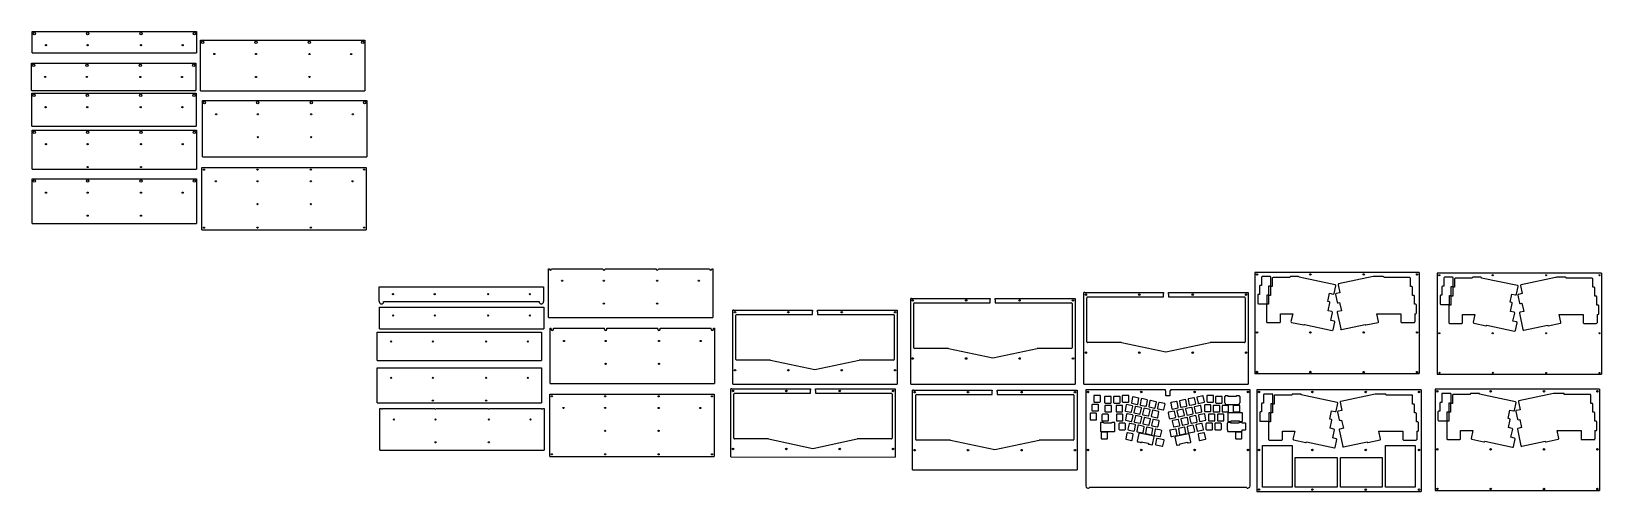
# Model space of a CAD drawing. Header units: millimetres. Extents: x -2971 to 385, y 0 to 983.
import ezdxf

# ---------------------------------------------------------------- set-up
doc = ezdxf.new("R2010")
doc.units = ezdxf.units.MM
doc.layers.get('0').update_dxf_attribs({"lineweight": 25, "true_color": 0xffffff})

msp = doc.modelspace()

# ---------------------------------------------------------------- linework, layer by layer
at = {"color": 7, "linetype": 'Continuous', "lineweight": 25, "true_color": 0xffffff}
for p, q in [((-2969, 983.1), (-2617.7, 983.1)), ((-2969, 937.6), (-2969, 983.1)), ((-2617.7, 983.1), (-2617.7, 937.6)), ((-2609, 964.4), (-2257.7, 964.4)), ((-2609, 856.4), (-2609, 964.4)), ((-2257.7, 964.4), (-2257.7, 856.4)), ((-2970.5, 915.3), (-2619.2, 915.3)), ((-2970.5, 857.3), (-2970.5, 915.3)), ((-2619.2, 915.3), (-2619.2, 857.3)), ((-2969.6, 851), (-2618.3, 851)), ((-2969.6, 780.5), (-2969.6, 851)), ((-2618.3, 851), (-2618.3, 780.5)), ((-2605.2, 835.6), (-2253.9, 835.6)), ((-2605.2, 715.1), (-2605.2, 835.6)), ((-2253.9, 835.6), (-2253.9, 715.1)), ((-2969, 771.9), (-2617.7, 771.9)), ((-2969, 688.9), (-2969, 771.9)), ((-2617.7, 771.9), (-2617.7, 688.9)), ((-2606, 692.5), (-2254.7, 692.5)), ((-2606, 559.5), (-2606, 692.5)), ((-2254.7, 692.5), (-2254.7, 559.5)), ((-2969, 668.1), (-2617.7, 668.1)), ((-2969, 572.6), (-2969, 668.1)), ((-2617.7, 668.1), (-2617.7, 572.6)), ((-1865.6, 476.2), (-1863.6, 476.2)), ((-1865.6, 372.2), (-1865.6, 476.2)), ((-1858.6, 476.2), (-1749.5, 476.2)), ((-1744.5, 476.2), (-1635.5, 476.2)), ((-1630.5, 476.2), (-1521.4, 476.2)), ((-1516.4, 476.2), (-1514.4, 476.2)), ((-1514.4, 476.2), (-1514.4, 372.2)), ((-2227.1, 437.5), (-1875.8, 437.5)), ((-2227.1, 406), (-2227.1, 437.5)), ((-1875.8, 437.5), (-1875.8, 406)), ((-4.3, 468.6), (-355.7, 468.6)), ((-345.6, 439.1), (-345.6, 421.5)), ((-341.5, 440.6), (-344.1, 440.6)), ((-341.5, 458.1), (-341.5, 440.6)), ((-322.9, 459.6), (-340, 459.6)), ((-325.6, 439.6), (-322.9, 439.6)), ((-325.6, 422), (-325.6, 439.6)), ((-322.6, 436.9), (-322.6, 419.4)), ((-321.4, 441.1), (-321.4, 458.1)), ((-318.4, 438.4), (-321.1, 438.4)), ((-318.4, 456), (-318.4, 438.4)), ((-280.7, 457.5), (-316.9, 457.5)), ((-280.7, 458.1), (-280.7, 457.5)), ((-262.2, 459.6), (-279.2, 459.6)), ((-260.7, 458.1), (-260.7, 458.1)), ((-183.9, 441.8), (-260.7, 458.1)), ((-186.3, 423.3), (-182.7, 440)), ((-177.8, 442), (-174.1, 424.8)), ((-102.7, 459.5), (-176.6, 443.8)), ((-99.8, 459.6), (-102.4, 459.5)), ((-81.2, 459.6), (-99.8, 459.6)), ((-79.7, 457.5), (-79.7, 458.1)), ((-24.5, 457.5), (-79.7, 457.5)), ((-23, 438.4), (-23, 456)), ((-20.3, 438.4), (-23, 438.4)), ((-18.8, 419.4), (-18.8, 436.9)), ((385.4, 467), (34, 467)), ((44, 437.5), (44, 419.9)), ((48.2, 439), (45.5, 439)), ((48.2, 456.5), (48.2, 439)), ((66.8, 458), (49.7, 458)), ((64.1, 438), (66.8, 438)), ((64.1, 420.4), (64.1, 438)), ((68.3, 439.5), (68.3, 456.5)), ((71.2, 436.9), (68.6, 436.9)), ((71.2, 454.4), (71.2, 436.9)), ((108.9, 455.9), (72.7, 455.9)), ((108.9, 456.5), (108.9, 455.9)), ((127.5, 458), (110.4, 458)), ((129, 456.5), (129, 456.5)), ((205.8, 440.2), (129, 456.5)), ((203.4, 421.7), (206.9, 438.4)), ((211.9, 440.4), (215.6, 423.2)), ((287, 457.9), (213.1, 442.2)), ((289.8, 458), (287.3, 457.9)), ((308.4, 458), (289.9, 458)), ((309.9, 455.9), (309.9, 456.5)), ((365.2, 455.9), (309.9, 455.9)), ((366.7, 436.9), (366.7, 454.4)), ((369.3, 436.9), (366.7, 436.9)), ((-1091.3, 230), (-1091.3, 413)), ((-1089.3, 413), (-921.2, 413)), ((-1083.3, 403.5), (-921.2, 403.5)), ((-921.2, 413), (-921.2, 411)), ((-921.2, 403.5), (-921.2, 409.6)), ((-910.6, 409.6), (-910.6, 403.5)), ((-910.6, 403.5), (-748, 403.5)), ((-910.5, 413), (-742, 413)), ((-910.5, 411), (-910.5, 413)), ((-740, 413), (-740, 230)), ((-721.3, 230), (-721.3, 425.5)), ((-719.3, 425.5), (-551.2, 425.5)), ((-714.8, 320.1), (-714.8, 414.5)), ((-713.3, 416), (-551.2, 416)), ((-551.2, 425.5), (-551.2, 423.5)), ((-551.2, 416), (-551.2, 422.1)), ((-540.6, 422.1), (-540.6, 416)), ((-540.6, 416), (-378, 416)), ((-540.5, 425.5), (-372, 425.5)), ((-540.5, 423.5), (-540.5, 425.5)), ((-376.5, 414.5), (-376.5, 320.1)), ((-370, 425.5), (-370, 230)), ((-349.7, 420), (-349.7, 403)), ((-345.6, 421.5), (-348.2, 421.5)), ((-329.6, 420.5), (-327.1, 420.5)), ((-329.6, 403), (-329.6, 420.5)), ((-326.7, 417.9), (-326.7, 400.3)), ((-322.6, 419.4), (-325.2, 419.4)), ((-199.7, 406.2), (-195.9, 423.8)), ((-196.5, 405.5), (-199.7, 406.2)), ((-199, 386.6), (-195.3, 403.7)), ((-195.9, 423.8), (-188.1, 422.2)), ((-183.1, 421.4), (-179.6, 404.7)), ((-174.1, 424.8), (-181.9, 423.1)), ((-177.8, 403.5), (-174.6, 404.2)), ((-174.6, 404.2), (-170.8, 386.6)), ((-16.1, 419.4), (-18.8, 419.4)), ((-14.6, 400.3), (-14.6, 417.9)), ((40, 418.4), (40, 401.4)), ((44, 419.9), (41.5, 419.9)), ((60, 418.9), (62.6, 418.9)), ((60, 401.4), (60, 418.9)), ((63, 416.3), (63, 398.8)), ((67.1, 417.8), (64.5, 417.8)), ((67.1, 435.4), (67.1, 417.8)), ((190, 404.6), (193.8, 422.3)), ((193.2, 403.9), (190, 404.6)), ((193.8, 422.3), (201.6, 420.6)), ((206.6, 419.8), (210.1, 403.1)), ((215.6, 423.2), (207.7, 421.6)), ((370.8, 417.8), (370.8, 435.4)), ((373.6, 417.8), (370.8, 417.8)), ((375.1, 398.8), (375.1, 416.3)), ((-2226.9, 394), (-1875.6, 394)), ((-2226.9, 348), (-2226.9, 394)), ((-1875.6, 394), (-1875.6, 348)), ((-1471.3, 230), (-1471.3, 388)), ((-1469.3, 388), (-1301.2, 388)), ((-1464.8, 282.6), (-1464.8, 377)), ((-1463.3, 378.5), (-1301.2, 378.5)), ((-1301.2, 388), (-1301.2, 386)), ((-1301.2, 378.5), (-1301.2, 384.6)), ((-1290.6, 384.6), (-1290.6, 378.5)), ((-1290.6, 378.5), (-1128, 378.5)), ((-1290.5, 388), (-1122, 388)), ((-1290.5, 386), (-1290.5, 388)), ((-1126.5, 377), (-1126.5, 282.6)), ((-1120, 388), (-1120, 230)), ((-1084.8, 307.6), (-1084.8, 402)), ((-746.5, 402), (-746.5, 307.6)), ((-348.2, 401.5), (-331.1, 401.5)), ((-330.8, 398.8), (-330.8, 362.7)), ((-326.7, 400.3), (-329.3, 400.3)), ((-301.2, 380.3), (-274.9, 380.3)), ((-301.2, 362.7), (-301.2, 380.3)), ((-274.9, 380.3), (-278.5, 363.5)), ((-191.1, 384.9), (-199, 386.6)), ((-193.6, 365.9), (-190, 383.1)), ((-179.8, 383.1), (-172.3, 347.8)), ((-170.8, 386.6), (-178.7, 384.9)), ((-94.9, 380.3), (-43.7, 380.3)), ((-91.3, 363.5), (-94.9, 380.3)), ((-43.7, 380.3), (-43.7, 362.7)), ((-11.9, 400.3), (-14.6, 400.3)), ((-14.1, 380.3), (-14.1, 362.7)), ((-14.1, 380.3), (-11.9, 380.3)), ((-10.4, 381.8), (-10.4, 398.8)), ((41.5, 399.9), (58.5, 399.9)), ((58.8, 397.3), (58.8, 361.1)), ((63, 398.8), (60.3, 398.8)), ((88.4, 378.7), (114.7, 378.7)), ((88.4, 361.1), (88.4, 378.7)), ((114.7, 378.7), (111.2, 361.9)), ((190.7, 385), (194.3, 402.2)), ((198.5, 383.3), (190.7, 385)), ((196, 364.4), (199.7, 381.5)), ((209.8, 381.5), (217.3, 346.2)), ((218.8, 385), (211, 383.3)), ((211.9, 401.9), (215.1, 402.6)), ((215.1, 402.6), (218.8, 385)), ((294.8, 378.7), (346, 378.7)), ((298.4, 361.9), (294.8, 378.7)), ((346, 378.7), (346, 361.1)), ((377.8, 398.8), (375.1, 398.8)), ((375.6, 378.7), (375.6, 361.1)), ((375.6, 378.7), (377.8, 378.7)), ((379.3, 380.2), (379.3, 397.3)), ((-2231.3, 340.5), (-1880, 340.5)), ((-2231.3, 280), (-2231.3, 340.5)), ((-1880, 340.5), (-1880, 280)), ((-1861.9, 349.5), (-1859.9, 349.5)), ((-1861.9, 231), (-1861.9, 349.5)), ((-1854.9, 349.5), (-1745.8, 349.5)), ((-1740.8, 349.5), (-1631.7, 349.5)), ((-1626.7, 349.5), (-1517.6, 349.5)), ((-1512.6, 349.5), (-1510.6, 349.5)), ((-1510.6, 349.5), (-1510.6, 231)), ((-329.3, 361.2), (-302.7, 361.2)), ((-277.3, 361.7), (-251.3, 356.2)), ((-249.6, 357.3), (-190.2, 344.7)), ((-249.6, 357.3), (-249.6, 357.3)), ((-186, 364.3), (-193.6, 365.9)), ((-188.4, 345.9), (-184.8, 362.5)), ((-170.6, 346.6), (-120.2, 357.3)), ((-118.5, 356.2), (-92.5, 361.7)), ((-42.2, 361.2), (-15.6, 361.2)), ((60.3, 359.6), (86.9, 359.6)), ((112.3, 360.1), (138.3, 354.6)), ((140.1, 355.8), (199.5, 343.1)), ((140.1, 355.8), (140.1, 355.8)), ((203.7, 362.8), (196, 364.4)), ((201.3, 344.3), (204.8, 361)), ((219.1, 345.1), (269.4, 355.8)), ((271.2, 354.6), (297.2, 360.1)), ((347.5, 359.6), (374.1, 359.6)), ((-1010.6, 306.1), (-1083.3, 306.1)), ((-1010.6, 306.1), (-915.9, 286)), ((-915.9, 286), (-821.2, 306.1)), ((-748, 306.1), (-821.2, 306.1)), ((-640.6, 318.6), (-713.3, 318.6)), ((-640.6, 318.6), (-545.9, 298.5)), ((-545.9, 298.5), (-451.2, 318.6)), ((-378, 318.6), (-451.2, 318.6)), ((-1390.6, 281.1), (-1463.3, 281.1)), ((-1390.6, 281.1), (-1295.9, 261)), ((-1295.9, 261), (-1201.2, 281.1)), ((-1128, 281.1), (-1201.2, 281.1)), ((-2231.3, 265), (-1880, 265)), ((-2231.3, 190), (-2231.3, 265)), ((-1880, 265), (-1880, 190)), ((-1862.7, 208.4), (-1511.4, 208.4)), ((-1862.7, 75.4), (-1862.7, 208.4)), ((-1511.4, 208.4), (-1511.4, 75.4)), ((-1475.6, 74.7), (-1475.6, 219.7)), ((-1473.6, 219.7), (-1305.6, 219.7)), ((-1469.1, 114.4), (-1469.1, 208.7)), ((-1467.6, 210.2), (-1305.5, 210.2)), ((-1305.6, 219.7), (-1305.6, 217.7)), ((-1305.5, 210.2), (-1305.5, 216.4)), ((-1294.9, 219.7), (-1126.3, 219.7)), ((-1294.9, 217.7), (-1294.9, 219.7)), ((-1294.9, 216.4), (-1294.9, 210.2)), ((-1294.9, 210.2), (-1132.3, 210.2)), ((-1130.8, 208.7), (-1130.8, 114.4)), ((-1124.3, 219.7), (-1124.3, 74.2)), ((-1087.1, 46.7), (-1087.1, 217.2)), ((-1085.1, 217.2), (-917, 217.2)), ((-1080.6, 111.9), (-1080.6, 206.2)), ((-1079.1, 207.7), (-917, 207.7)), ((-917, 217.2), (-917, 215.2)), ((-917, 207.7), (-917, 213.9)), ((-906.4, 213.9), (-906.4, 207.7)), ((-906.4, 207.7), (-743.8, 207.7)), ((-906.3, 217.2), (-737.8, 217.2)), ((-906.3, 215.2), (-906.3, 217.2)), ((-742.3, 206.2), (-742.3, 111.9)), ((-735.8, 217.2), (-735.8, 46.7)), ((-717.1, 217.6), (-717.1, 12.5)), ((-547, 217.6), (-717.1, 217.6)), ((-699.8, 204.6), (-699.8, 192.6)), ((-686.8, 205.6), (-698.8, 205.6)), ((-685.8, 192.6), (-685.8, 204.6)), ((-676.8, 202.5), (-676.8, 190.5)), ((-663.8, 203.5), (-675.8, 203.5)), ((-662.8, 190.5), (-662.8, 202.5)), ((-657.7, 202.5), (-657.7, 190.5)), ((-644.7, 203.5), (-656.7, 203.5)), ((-643.7, 190.5), (-643.7, 202.5)), ((-639.1, 204.6), (-639.1, 192.6)), ((-626.1, 205.6), (-638.1, 205.6)), ((-625.1, 192.6), (-625.1, 204.6)), ((-617.2, 202), (-619.7, 190.2)), ((-604.3, 200.2), (-616, 202.7)), ((-547, 215.6), (-547, 217.6)), ((-545.9, 215.6), (-547, 215.6)), ((-545.9, 204.9), (-545.9, 215.6)), ((-537.5, 204.9), (-545.9, 204.9)), ((-537.5, 215.6), (-537.5, 204.9)), ((-536.3, 215.6), (-537.5, 215.6)), ((-536.3, 217.6), (-536.3, 215.6)), ((-365.8, 217.6), (-536.3, 217.6)), ((-467.2, 204.7), (-479, 202.2)), ((-463.5, 192.2), (-466, 203.9)), ((-458.1, 204.6), (-458.1, 192.6)), ((-445.1, 205.6), (-457.1, 205.6)), ((-444.1, 192.6), (-444.1, 204.6)), ((-439.5, 202.5), (-439.5, 190.5)), ((-426.5, 203.5), (-438.5, 203.5)), ((-425.5, 190.5), (-425.5, 202.5)), ((-420.5, 202.5), (-420.5, 190.5)), ((-419.4, 203.5), (-419.5, 203.5)), ((-419.4, 204), (-419.4, 203.5)), ((-413.4, 205), (-418.4, 205)), ((-412.4, 203.5), (-412.4, 204)), ((-395.5, 203.5), (-412.4, 203.5)), ((-395.5, 204), (-395.5, 203.5)), ((-389.5, 205), (-394.5, 205)), ((-388.5, 203.5), (-388.5, 204)), ((-388.4, 203.5), (-388.5, 203.5)), ((-387.4, 190.5), (-387.4, 202.5)), ((-365.8, 12.5), (-365.8, 217.6)), ((0, 217.6), (-351.4, 217.6)), ((-337.1, 207.1), (-337.1, 189.5)), ((-318.6, 208.6), (-335.6, 208.6)), ((-317.1, 190), (-317.1, 207.1)), ((-314.1, 205), (-314.1, 187.4)), ((-276.4, 206.5), (-312.6, 206.5)), ((-276.4, 207.1), (-276.4, 206.5)), ((-257.9, 208.6), (-274.9, 208.6)), ((-256.4, 207.1), (-256.4, 207.1)), ((-179.6, 190.8), (-256.4, 207.1)), ((-98.3, 208.5), (-172.3, 192.7)), ((-95.5, 208.6), (-98.1, 208.5)), ((-76.9, 208.6), (-95.4, 208.6)), ((-75.4, 206.5), (-75.4, 207.1)), ((-20.2, 206.5), (-75.4, 206.5)), ((-18.7, 187.4), (-18.7, 205)), ((381, 219), (29.6, 219)), ((43.8, 208.5), (43.8, 190.9)), ((62.4, 210), (45.3, 210)), ((63.9, 191.4), (63.9, 208.5)), ((66.8, 206.3), (66.8, 188.8)), ((104.5, 207.8), (68.3, 207.8)), ((104.5, 208.5), (104.5, 207.8)), ((123.1, 210), (106, 210)), ((124.6, 208.5), (124.6, 208.5)), ((201.4, 192.1), (124.6, 208.5)), ((282.6, 209.8), (208.7, 194.1)), ((285.4, 210), (282.9, 209.9)), ((304, 210), (285.5, 210)), ((305.5, 207.8), (305.5, 208.5)), ((360.8, 207.8), (305.5, 207.8)), ((362.3, 188.8), (362.3, 206.3)), ((-2225.6, 178), (-2223.1, 178)), ((-2225.6, 88.5), (-2225.6, 178)), ((-2219.1, 178), (-2109, 178)), ((-2105, 178), (-1995, 178)), ((-1991, 178), (-1880.9, 178)), ((-1876.9, 178), (-1874.4, 178)), ((-1874.4, 178), (-1874.4, 88.5)), ((-704, 185.5), (-704, 173.5)), ((-691, 186.5), (-703, 186.5)), ((-703, 172.5), (-691, 172.5)), ((-698.8, 191.6), (-686.8, 191.6)), ((-690, 173.5), (-690, 185.5)), ((-676.2, 183.4), (-676.2, 171.4)), ((-675.8, 189.5), (-663.8, 189.5)), ((-663.2, 184.4), (-675.2, 184.4)), ((-675.2, 170.4), (-663.2, 170.4)), ((-662.2, 171.4), (-662.2, 183.4)), ((-656.7, 189.5), (-644.7, 189.5)), ((-652.4, 183.4), (-652.4, 171.4)), ((-639.4, 184.4), (-651.4, 184.4)), ((-651.4, 170.4), (-639.4, 170.4)), ((-638.4, 171.4), (-638.4, 183.4)), ((-638.1, 191.6), (-626.1, 191.6)), ((-630.5, 185.3), (-633, 173.6)), ((-632.2, 172.4), (-620.5, 169.9)), ((-617.6, 183.6), (-629.3, 186.1)), ((-619.3, 170.7), (-616.8, 182.4)), ((-618.9, 189), (-607.2, 186.5)), ((-611.8, 181.3), (-614.3, 169.6)), ((-613.6, 168.4), (-601.8, 165.9)), ((-598.9, 179.6), (-610.7, 182.1)), ((-606, 187.3), (-603.5, 199)), ((-598.6, 198), (-601.1, 186.3)), ((-600.6, 166.7), (-598.2, 178.4)), ((-600.3, 185.1), (-588.6, 182.6)), ((-585.6, 196.3), (-597.4, 198.8)), ((-593.2, 177.4), (-595.7, 165.6)), ((-580.3, 175.7), (-592, 178.2)), ((-587.4, 183.3), (-584.9, 195.1)), ((-579.9, 194), (-582.4, 182.3)), ((-582, 162.7), (-579.5, 174.5)), ((-581.7, 181.1), (-569.9, 178.6)), ((-567, 192.3), (-578.7, 194.8)), ((-574.6, 173.4), (-577.1, 161.7)), ((-561.7, 171.7), (-573.4, 174.2)), ((-568.7, 179.4), (-566.2, 191.1)), ((-561.3, 190.1), (-563.8, 178.3)), ((-563.4, 158.8), (-560.9, 170.5)), ((-563, 177.2), (-551.3, 174.7)), ((-548.4, 188.3), (-560.1, 190.8)), ((-550.1, 175.4), (-547.6, 187.2)), ((-541, 168.5), (-538.5, 156.8)), ((-528.5, 172.2), (-540.2, 169.7)), ((-535.6, 189.1), (-533.1, 177.4)), ((-523.1, 192.8), (-534.9, 190.3)), ((-532, 176.6), (-520.2, 179.1)), ((-524.8, 159.7), (-527.3, 171.4)), ((-522.4, 172.5), (-519.9, 160.8)), ((-519.4, 180.3), (-521.9, 192.1)), ((-509.9, 176.2), (-521.6, 173.7)), ((-517, 193.1), (-514.5, 181.4)), ((-504.5, 196.8), (-516.2, 194.3)), ((-513.3, 180.6), (-501.6, 183.1)), ((-506.2, 163.7), (-508.7, 175.4)), ((-503.7, 176.5), (-501.2, 164.7)), ((-500.8, 184.3), (-503.3, 196)), ((-491.2, 180.1), (-503, 177.6)), ((-498.4, 197.1), (-495.9, 185.3)), ((-485.9, 200.7), (-497.6, 198.3)), ((-494.7, 184.6), (-482.9, 187.1)), ((-487.5, 167.6), (-490, 179.4)), ((-485.1, 180.4), (-482.6, 168.7)), ((-482.2, 188.2), (-484.7, 200)), ((-472.6, 184.1), (-484.3, 181.6)), ((-481.4, 167.9), (-469.7, 170.4)), ((-479.7, 201), (-477.2, 189.3)), ((-476.1, 188.5), (-464.3, 191)), ((-468.9, 171.6), (-471.4, 183.3)), ((-463.5, 184.5), (-463.5, 172.5)), ((-450.5, 185.5), (-462.5, 185.5)), ((-462.5, 171.5), (-450.5, 171.5)), ((-457.1, 191.6), (-445.1, 191.6)), ((-449.5, 172.5), (-449.5, 184.5)), ((-444.9, 183.4), (-444.9, 171.4)), ((-431.9, 184.4), (-443.9, 184.4)), ((-443.9, 170.4), (-431.9, 170.4)), ((-438.5, 189.5), (-426.5, 189.5)), ((-430.9, 171.4), (-430.9, 183.4)), ((-425.8, 183.4), (-425.8, 171.4)), ((-412.8, 184.4), (-424.8, 184.4)), ((-424.8, 170.4), (-412.8, 170.4)), ((-419.5, 189.5), (-419.4, 189.5)), ((-419.4, 189.5), (-419.4, 187.1)), ((-418.4, 186.1), (-389.5, 186.1)), ((-383.4, 168.7), (-412.3, 168.7)), ((-411.8, 171.4), (-411.8, 183.4)), ((-402, 183.4), (-402, 171.4)), ((-389, 184.4), (-401, 184.4)), ((-401, 170.4), (-389, 170.4)), ((-388.5, 187.1), (-388.5, 189.5)), ((-388.5, 189.5), (-388.4, 189.5)), ((-388, 171.4), (-388, 183.4)), ((-345.4, 169), (-345.4, 151.9)), ((-341.3, 170.5), (-343.9, 170.5)), ((-341.3, 188), (-341.3, 170.5)), ((-337.1, 189.5), (-339.8, 189.5)), ((-325.3, 169.5), (-322.7, 169.5)), ((-325.3, 151.9), (-325.3, 169.5)), ((-321.2, 188.5), (-318.6, 188.5)), ((-321.2, 171), (-321.2, 188.5)), ((-318.3, 168.4), (-320.9, 168.4)), ((-318.3, 185.9), (-318.3, 168.4)), ((-314.1, 187.4), (-316.8, 187.4)), ((-195.4, 155.2), (-191.6, 172.8)), ((-191.6, 172.8), (-183.8, 171.1)), ((-182, 172.3), (-178.4, 189)), ((-178.8, 170.3), (-175.2, 153.7)), ((-169.8, 173.8), (-177.6, 172.1)), ((-173.4, 191), (-169.8, 173.8)), ((-16, 187.4), (-18.7, 187.4)), ((-14.5, 168.4), (-14.5, 185.9)), ((-11.8, 168.4), (-14.5, 168.4)), ((35.6, 170.4), (35.6, 153.3)), ((39.6, 171.9), (37.1, 171.9)), ((39.6, 189.4), (39.6, 171.9)), ((43.8, 190.9), (41.1, 190.9)), ((55.6, 170.9), (58.2, 170.9)), ((55.6, 153.3), (55.6, 170.9)), ((58.6, 168.2), (58.6, 150.7)), ((59.7, 189.9), (62.4, 189.9)), ((59.7, 172.4), (59.7, 189.9)), ((62.7, 169.7), (60.1, 169.7)), ((62.7, 187.3), (62.7, 169.7)), ((66.8, 188.8), (64.2, 188.8)), ((185.6, 156.5), (189.4, 174.2)), ((189.4, 174.2), (197.2, 172.5)), ((199, 173.7), (202.5, 190.4)), ((202.2, 171.7), (205.7, 155)), ((211.2, 175.2), (203.3, 173.5)), ((207.5, 192.3), (211.2, 175.2)), ((364.9, 188.8), (362.3, 188.8)), ((366.4, 169.7), (366.4, 187.3)), ((369.2, 169.7), (366.4, 169.7)), ((370.7, 150.7), (370.7, 168.2)), ((-708, 166.5), (-708, 154.5)), ((-695, 167.5), (-707, 167.5)), ((-707, 153.5), (-695, 153.5)), ((-694, 154.5), (-694, 166.5)), ((-685.7, 146.9), (-685.7, 129.9)), ((-679.7, 147.9), (-684.7, 147.9)), ((-682.6, 164.4), (-682.6, 152.4)), ((-669.6, 165.4), (-681.6, 165.4)), ((-681.6, 151.4), (-669.6, 151.4)), ((-678.7, 146.3), (-678.7, 146.9)), ((-661.8, 146.3), (-678.7, 146.3)), ((-668.6, 152.4), (-668.6, 164.4)), ((-661.8, 146.9), (-661.8, 146.3)), ((-655.8, 147.9), (-660.8, 147.9)), ((-654.8, 129.9), (-654.8, 146.9)), ((-651.7, 164.4), (-651.7, 152.4)), ((-638.7, 165.4), (-650.7, 165.4)), ((-650.7, 151.4), (-638.7, 151.4)), ((-646.3, 145.3), (-646.3, 133.3)), ((-633.3, 146.3), (-645.3, 146.3)), ((-637.7, 152.4), (-637.7, 164.4)), ((-629.8, 165.7), (-632.3, 153.9)), ((-632.3, 133.3), (-632.3, 145.3)), ((-631.5, 152.8), (-619.8, 150.3)), ((-616.9, 164), (-628.6, 166.4)), ((-624.4, 145.1), (-626.9, 133.3)), ((-611.5, 143.3), (-623.2, 145.8)), ((-618.6, 151), (-616.1, 162.8)), ((-611.1, 161.7), (-613.6, 150)), ((-613.2, 130.4), (-610.7, 142.2)), ((-612.9, 148.8), (-601.1, 146.3)), ((-598.2, 160), (-610, 162.5)), ((-605.8, 141.1), (-608.3, 129.4)), ((-592.9, 139.4), (-604.6, 141.9)), ((-599.9, 147.1), (-597.5, 158.8)), ((-592.5, 157.8), (-595, 146)), ((-594.9, 164.5), (-583.2, 162)), ((-594.6, 126.5), (-592.1, 138.2)), ((-594.2, 144.8), (-582.5, 142.3)), ((-579.6, 156), (-591.3, 158.5)), ((-587.2, 137.1), (-589.7, 125.4)), ((-574.2, 135.4), (-586, 137.9)), ((-581.3, 143.1), (-578.8, 154.8)), ((-573.9, 153.8), (-576.4, 142.1)), ((-576.3, 160.5), (-564.6, 158)), ((-575.6, 140.9), (-563.9, 138.4)), ((-561, 152.1), (-572.7, 154.6)), ((-562.7, 139.1), (-560.2, 150.9)), ((-537.3, 156), (-525.6, 158.5)), ((-532.4, 150.9), (-529.9, 139.1)), ((-519.9, 154.6), (-531.6, 152.1)), ((-528.7, 138.4), (-517, 140.9)), ((-518.7, 160), (-506.9, 162.5)), ((-516.2, 142.1), (-518.7, 153.8)), ((-506.6, 137.9), (-518.3, 135.4)), ((-513.7, 154.8), (-511.2, 143.1)), ((-501.2, 158.5), (-513, 156)), ((-510.1, 142.3), (-498.3, 144.8)), ((-502.9, 125.4), (-505.4, 137.1)), ((-500.5, 138.2), (-498, 126.5)), ((-500, 163.9), (-488.3, 166.4)), ((-497.6, 146), (-500, 157.8)), ((-488, 141.9), (-499.7, 139.4)), ((-495.1, 158.8), (-492.6, 147.1)), ((-482.6, 162.5), (-494.3, 160)), ((-491.4, 146.3), (-479.7, 148.8)), ((-484.3, 129.4), (-486.8, 141.1)), ((-481.8, 142.2), (-479.3, 130.4)), ((-478.9, 150), (-481.4, 161.7)), ((-469.3, 145.8), (-481.1, 143.3)), ((-476.5, 162.8), (-474, 151)), ((-464, 166.4), (-475.7, 164)), ((-472.8, 150.3), (-461.1, 152.8)), ((-465.6, 133.3), (-468.1, 145.1)), ((-460.3, 153.9), (-462.8, 165.7)), ((-460.2, 145.3), (-460.2, 133.3)), ((-447.2, 146.3), (-459.2, 146.3)), ((-454.9, 164.4), (-454.9, 152.4)), ((-441.9, 165.4), (-453.9, 165.4)), ((-453.9, 151.4), (-441.9, 151.4)), ((-446.2, 133.3), (-446.2, 145.3)), ((-441.2, 145.3), (-441.2, 133.3)), ((-440.9, 152.4), (-440.9, 164.4)), ((-428.2, 146.3), (-440.2, 146.3)), ((-435.8, 164.4), (-435.8, 152.4)), ((-422.8, 165.4), (-434.8, 165.4)), ((-434.8, 151.4), (-422.8, 151.4)), ((-427.2, 133.3), (-427.2, 145.3)), ((-421.8, 152.4), (-421.8, 164.4)), ((-415, 145.3), (-415, 133.3)), ((-413.9, 146.3), (-414, 146.3)), ((-413.9, 146.9), (-413.9, 146.3)), ((-413.3, 167.7), (-413.3, 150.8)), ((-407.9, 147.9), (-412.9, 147.9)), ((-412.3, 149.8), (-407.3, 149.8)), ((-406.9, 146.3), (-406.9, 146.9)), ((-390, 146.3), (-406.9, 146.3)), ((-406.3, 150.8), (-406.3, 151.4)), ((-406.3, 151.4), (-389.4, 151.4)), ((-390, 146.9), (-390, 146.3)), ((-389.4, 151.4), (-389.4, 150.8)), ((-384, 147.9), (-389, 147.9)), ((-388.4, 149.8), (-383.4, 149.8)), ((-383, 146.3), (-383, 146.9)), ((-375.8, 146.3), (-383, 146.3)), ((-382.4, 150.8), (-382.4, 167.7)), ((-374.8, 133.3), (-374.8, 145.3)), ((-343.9, 150.4), (-326.8, 150.4)), ((-326.5, 147.8), (-326.5, 111.7)), ((-322.4, 149.3), (-325, 149.3)), ((-322.4, 166.9), (-322.4, 149.3)), ((-192.2, 154.5), (-195.4, 155.2)), ((-194.7, 135.5), (-191, 152.7)), ((-186.8, 133.9), (-194.7, 135.5)), ((-166.5, 135.5), (-174.4, 133.9)), ((-173.5, 152.5), (-170.3, 153.2)), ((-170.3, 153.2), (-166.5, 135.5)), ((-10.3, 149.3), (-10.3, 166.9)), ((-7.6, 149.3), (-10.3, 149.3)), ((-6.1, 130.7), (-6.1, 147.8)), ((37.1, 151.8), (54.1, 151.8)), ((54.4, 149.2), (54.4, 113.1)), ((58.6, 150.7), (55.9, 150.7)), ((188.8, 155.8), (185.6, 156.5)), ((186.3, 136.9), (189.9, 154.1)), ((194.1, 135.2), (186.3, 136.9)), ((214.4, 136.9), (206.6, 135.2)), ((207.5, 153.9), (210.7, 154.5)), ((210.7, 154.5), (214.4, 136.9)), ((373.4, 150.7), (370.7, 150.7)), ((374.9, 132.1), (374.9, 149.2)), ((-1394.9, 112.9), (-1467.6, 112.9)), ((-1394.9, 112.9), (-1300.2, 92.7)), ((-1300.2, 92.7), (-1205.5, 112.9)), ((-1132.3, 112.9), (-1205.5, 112.9)), ((-1006.4, 110.4), (-1079.1, 110.4)), ((-1006.4, 110.4), (-911.7, 90.2)), ((-911.7, 90.2), (-817, 110.4)), ((-743.8, 110.4), (-817, 110.4)), ((-684.7, 128.9), (-655.8, 128.9)), ((-684.4, 126.3), (-684.4, 114.3)), ((-671.4, 127.3), (-683.4, 127.3)), ((-683.4, 113.3), (-671.4, 113.3)), ((-670.4, 114.3), (-670.4, 126.3)), ((-645.3, 132.3), (-633.3, 132.3)), ((-629.2, 125.1), (-631.7, 113.3)), ((-631, 112.2), (-619.2, 109.7)), ((-616.3, 123.4), (-628.1, 125.8)), ((-626.2, 132.1), (-614.4, 129.6)), ((-618, 110.4), (-615.5, 122.2)), ((-607.5, 128.2), (-595.8, 125.7)), ((-603.6, 124.6), (-607.1, 108)), ((-606.3, 106.8), (-604.1, 106.4)), ((-604, 106.3), (-599.1, 105.3)), ((-574.1, 119.4), (-602.4, 125.4)), ((-597.9, 106.1), (-597.8, 106.6)), ((-597.7, 106.6), (-595.5, 106.2)), ((-595.4, 106.1), (-583.7, 103.6)), ((-588.9, 124.2), (-577.1, 121.7)), ((-583.6, 103.6), (-583.7, 103.1)), ((-583, 101.9), (-580.8, 101.4)), ((-580.7, 101.4), (-575.8, 100.3)), ((-576, 122.5), (-573.5, 134.2)), ((-574.6, 101.1), (-571.1, 117.7)), ((-571.8, 118.9), (-574, 119.3)), ((-568.5, 133.2), (-571, 121.4)), ((-570.3, 120.3), (-558.5, 117.8)), ((-565.7, 113.1), (-568.2, 101.4)), ((-555.6, 131.5), (-567.3, 134)), ((-550.5, 110.9), (-564.5, 113.9)), ((-557.3, 118.5), (-554.8, 130.3)), ((-552.2, 98), (-549.7, 109.7)), ((-537.7, 130.3), (-535.2, 118.5)), ((-525.2, 134), (-537, 131.5)), ((-534.1, 117.8), (-522.3, 120.3)), ((-526.4, 116.6), (-522.9, 100.1)), ((-497.4, 123.8), (-525.6, 117.8)), ((-521.5, 121.4), (-524, 133.2)), ((-519.1, 134.2), (-516.6, 122.5)), ((-516.1, 102.1), (-499.6, 105.6)), ((-516, 101.5), (-516.1, 102.1)), ((-515.4, 121.7), (-503.7, 124.2)), ((-499.6, 105.6), (-499.5, 105)), ((-498.3, 104.3), (-493.4, 105.3)), ((-496.8, 125.7), (-485, 128.2)), ((-492.7, 106.5), (-496.2, 123.1)), ((-478.2, 129.6), (-466.4, 132.1)), ((-477, 122.2), (-474.5, 110.4)), ((-464.5, 125.8), (-476.3, 123.4)), ((-473.3, 109.7), (-461.6, 112.2)), ((-460.8, 113.3), (-463.3, 125.1)), ((-459.2, 132.3), (-447.2, 132.3)), ((-440.2, 132.3), (-428.2, 132.3)), ((-414, 132.3), (-413.9, 132.3)), ((-413.9, 132.3), (-413.9, 129.9)), ((-412.9, 128.9), (-384, 128.9)), ((-397.2, 126.2), (-397.2, 114.2)), ((-384.2, 127.2), (-396.2, 127.2)), ((-396.2, 113.2), (-384.2, 113.2)), ((-383.2, 114.2), (-383.2, 126.2)), ((-383, 129.9), (-383, 132.3)), ((-383, 132.3), (-375.8, 132.3)), ((-325, 110.2), (-298.4, 110.2)), ((-296.9, 129.2), (-270.6, 129.2)), ((-296.9, 111.7), (-296.9, 129.2)), ((-270.6, 129.2), (-274.2, 112.5)), ((-273, 110.7), (-247, 105.2)), ((-245.3, 106.3), (-185.8, 93.7)), ((-245.3, 106.3), (-245.3, 106.3)), ((-189.3, 114.9), (-185.7, 132.1)), ((-181.7, 113.3), (-189.3, 114.9)), ((-184.1, 94.8), (-180.5, 111.5)), ((-175.5, 132.1), (-168, 96.8)), ((-166.2, 95.6), (-115.9, 106.3)), ((-114.2, 105.2), (-88.2, 110.7)), ((-90.6, 129.2), (-39.4, 129.2)), ((-87, 112.5), (-90.6, 129.2)), ((-39.4, 129.2), (-39.4, 111.7)), ((-37.9, 110.2), (-11.3, 110.2)), ((-9.8, 129.2), (-9.8, 111.7)), ((-9.8, 129.2), (-7.6, 129.2)), ((55.9, 111.6), (82.5, 111.6)), ((84, 130.6), (110.3, 130.6)), ((84, 113.1), (84, 130.6)), ((110.3, 130.6), (106.8, 113.8)), ((107.9, 112), (133.9, 106.5)), ((135.7, 107.7), (195.1, 95)), ((135.7, 107.7), (135.7, 107.7)), ((191.7, 116.3), (195.3, 133.5)), ((199.3, 114.7), (191.7, 116.3)), ((196.9, 96.2), (200.4, 112.9)), ((205.4, 133.5), (212.9, 98.1)), ((214.7, 97), (265, 107.7)), ((266.8, 106.5), (292.8, 112)), ((290.4, 130.6), (341.6, 130.6)), ((294, 113.8), (290.4, 130.6)), ((341.6, 130.6), (341.6, 113)), ((343.1, 111.5), (369.7, 111.5)), ((371.2, 130.6), (371.2, 113)), ((371.2, 130.6), (373.4, 130.6)), ((-567.4, 100.2), (-553.4, 97.2)), ((-521.7, 99.3), (-516.8, 100.3)), ((-717.1, 9.6), (-717.1, 9.6))]:
    msp.add_line(p, q, dxfattribs=at)
for p, q in [((-2969, 937.6), (-2617.7, 937.6)), ((-2970.5, 857.3), (-2619.2, 857.3)), ((-2609, 856.4), (-2257.7, 856.4)), ((-2969.6, 780.5), (-2618.3, 780.5)), ((-2605.2, 715.1), (-2253.9, 715.1)), ((-2969, 688.9), (-2617.7, 688.9)), ((-2969, 572.6), (-2617.7, 572.6)), ((-2606, 559.5), (-2254.7, 559.5)), ((-1863.6, 475.8), (-1863.6, 476.2)), ((-1858.6, 475.8), (-1858.6, 476.2)), ((-1749.5, 475.8), (-1749.5, 476.2)), ((-1744.5, 475.8), (-1744.5, 476.2)), ((-1635.5, 475.8), (-1635.5, 476.2)), ((-1630.5, 475.8), (-1630.5, 476.2)), ((-1521.4, 475.8), (-1521.4, 476.2)), ((-1516.4, 475.8), (-1516.4, 476.2)), ((-355.7, 468.6), (-355.7, 252.6)), ((-4.3, 468.6), (-4.3, 252.4)), ((34, 467), (34, 251)), ((385.4, 467), (385.4, 250.8)), ((-2227.1, 406), (-2227.1, 406)), ((-2217.6, 406), (-1885.3, 406)), ((-1089.3, 413), (-1091.3, 413)), ((-921.2, 409.6), (-921.2, 411)), ((-921.2, 411), (-921.2, 411)), ((-910.6, 409.6), (-910.6, 411)), ((-910.5, 411), (-910.6, 411)), ((-742, 413), (-740, 413)), ((-740, 411), (-740, 413)), ((-721.3, 423.5), (-721.3, 425.5)), ((-719.3, 425.5), (-721.3, 425.5)), ((-551.2, 422.1), (-551.2, 423.5)), ((-551.2, 423.5), (-551.2, 423.5)), ((-540.6, 422.1), (-540.6, 423.5)), ((-540.5, 423.5), (-540.6, 423.5)), ((-372, 425.5), (-370, 425.5)), ((-370, 423.5), (-370, 425.5)), ((-1865.6, 372.2), (-1514.4, 372.2)), ((-1471.3, 386), (-1471.3, 388)), ((-1469.3, 388), (-1471.3, 388)), ((-1301.2, 384.6), (-1301.2, 386)), ((-1301.2, 386), (-1301.2, 386)), ((-1290.6, 384.6), (-1290.6, 386)), ((-1290.5, 386), (-1290.6, 386)), ((-1122, 388), (-1120, 388)), ((-1120, 386), (-1120, 388)), ((-2226.9, 348), (-1875.6, 348)), ((-1859.9, 347), (-1859.9, 349.5)), ((-1854.9, 347), (-1854.9, 349.5)), ((-1745.8, 347), (-1745.8, 349.5)), ((-1740.8, 347), (-1740.8, 349.5)), ((-1631.7, 347), (-1631.7, 349.5)), ((-1626.7, 347), (-1626.7, 349.5)), ((-1517.6, 347), (-1517.6, 349.5)), ((-1512.6, 347), (-1512.6, 349.5)), ((-2231.3, 280), (-1880, 280)), ((-355.7, 252.6), (-4.3, 252.4)), ((34, 251), (385.4, 250.8)), ((-1861.9, 231), (-1510.6, 231)), ((-1473.6, 219.7), (-1475.6, 219.7)), ((-1471.3, 230), (-1120, 230)), ((-1305.6, 217.7), (-1305.5, 217.7)), ((-1305.5, 216.4), (-1305.5, 217.7)), ((-1294.9, 216.4), (-1294.9, 217.7)), ((-1294.9, 217.7), (-1294.9, 217.7)), ((-1126.3, 219.7), (-1124.3, 219.7)), ((-1124.3, 217.7), (-1124.3, 219.7)), ((-1091.3, 230), (-740, 230)), ((-1087.1, 215.2), (-1087.1, 217.2)), ((-1085.1, 217.2), (-1087.1, 217.2)), ((-917, 213.9), (-917, 215.2)), ((-917, 215.2), (-917, 215.2)), ((-906.4, 213.9), (-906.4, 215.2)), ((-906.3, 215.2), (-906.4, 215.2)), ((-737.8, 217.2), (-735.8, 217.2)), ((-735.8, 215.2), (-735.8, 217.2)), ((-721.3, 230), (-370, 230)), ((-351.4, 217.6), (-351.4, 0.6)), ((0, 217.6), (0, 0.4)), ((29.6, 219), (29.6, 3)), ((381, 219), (381, 2.7)), ((-2231.3, 190), (-1880, 190)), ((-2225.6, 88.5), (-1874.4, 88.5)), ((-1862.7, 75.4), (-1511.4, 75.4)), ((-1475.6, 74.7), (-1124.3, 74.2)), ((-1087.1, 46.7), (-735.8, 46.7)), ((-717.1, 9.6), (-717.1, 9.6)), ((-708.6, 9.6), (-374.3, 9.6)), ((-365.8, 9.6), (-365.8, 9.6)), ((-351.4, 0.6), (0, 0.4)), ((29.6, 3), (381, 2.7))]:
    msp.add_line(p, q)
at = {"flags": 128}
for points in [[(-339.2, 98.9), (-275.8, 98.9), (-275.8, 9.5), (-339.2, 9.5)], [(-269.4, 9.6), (-269.4, 73), (-180, 73), (-180, 9.6)], [(-172.9, 9.7), (-172.9, 73.1), (-83.5, 73.1), (-83.5, 9.7)], [(-76.2, 99), (-12.8, 99), (-12.8, 9.6), (-76.2, 9.6)]]:
    msp.add_lwpolyline(points, close=True, dxfattribs=at)
at = {"color": 7, "linetype": 'Continuous', "lineweight": 25, "true_color": 0xffffff}
for centre, radius in [((-2964.5, 978.6), 2.5), ((-2850.4, 978.6), 2.5), ((-2736.3, 978.6), 2.5), ((-2622.2, 978.6), 2.5), ((-2939.4, 953.6), 1.25), ((-2850.4, 953.6), 1.25), ((-2736.3, 953.6), 1.25), ((-2647.2, 953.6), 1.25), ((-2604.5, 959.9), 2.5), ((-2490.4, 959.9), 2.5), ((-2376.3, 959.9), 2.5), ((-2262.2, 959.9), 2.5), ((-2966, 910.8), 2.5), ((-2851.9, 910.8), 2.5), ((-2737.8, 910.8), 2.5), ((-2623.7, 910.8), 2.5), ((-2579.4, 934.8), 1.25), ((-2490.4, 934.8), 1.25), ((-2376.3, 934.8), 1.25), ((-2287.2, 934.8), 1.25), ((-2941, 885.8), 1.25), ((-2851.9, 885.8), 1.25), ((-2737.8, 885.8), 1.25), ((-2648.8, 885.8), 1.25), ((-2490.4, 885.9), 1.25), ((-2376.3, 885.9), 1.25), ((-2965.1, 846.5), 2.5), ((-2851, 846.5), 2.5), ((-2736.9, 846.5), 2.5), ((-2622.8, 846.5), 2.5), ((-2940.1, 821.4), 1.25), ((-2851, 821.4), 1.25), ((-2736.9, 821.4), 1.25), ((-2647.9, 821.4), 1.25), ((-2600.7, 831.1), 2.5), ((-2575.7, 806.1), 1.25), ((-2486.6, 831.1), 2.5), ((-2486.6, 806.1), 1.25), ((-2372.5, 831.1), 2.5), ((-2372.5, 806.1), 1.25), ((-2283.5, 806.1), 1.25), ((-2258.4, 831.1), 2.5), ((-2964.5, 767.4), 2.5), ((-2939.4, 742.3), 1.25), ((-2850.4, 767.4), 2.5), ((-2850.4, 742.3), 1.25), ((-2736.3, 767.4), 2.5), ((-2736.3, 742.3), 1.25), ((-2647.2, 742.3), 1.25), ((-2622.2, 767.4), 2.5), ((-2486.6, 757.2), 1.25), ((-2372.5, 757.2), 1.25), ((-2850.4, 693.4), 1.25), ((-2736.3, 693.4), 1.25), ((-2601.5, 688), 1.25), ((-2487.4, 688), 1.25), ((-2373.3, 688), 1.25), ((-2259.2, 688), 1.25), ((-2964.5, 663.6), 2.5), ((-2939.4, 638.6), 1.25), ((-2850.4, 663.6), 2.5), ((-2850.4, 638.6), 1.25), ((-2736.3, 663.6), 2.5), ((-2736.3, 638.6), 1.25), ((-2647.2, 638.6), 1.25), ((-2622.2, 663.6), 2.5), ((-2576.5, 663), 1.25), ((-2487.4, 663), 1.25), ((-2373.3, 663), 1.25), ((-2284.3, 663), 1.25), ((-2487.4, 614.1), 1.25), ((-2373.3, 614.1), 1.25), ((-2850.4, 589.7), 1.25), ((-2736.3, 589.7), 1.25), ((-2601.5, 564.1), 1.25), ((-2487.4, 564.1), 1.25), ((-2373.3, 564.1), 1.25), ((-2259.2, 564.1), 1.25), ((-1836.1, 450.7), 1.25), ((-1747, 450.7), 1.25), ((-1633, 450.7), 1.25), ((-1543.9, 450.7), 1.25), ((-351.2, 464.1), 1.55), ((-237.1, 464.1), 1.55), ((-123, 464.1), 1.55), ((-8.9, 464.1), 1.55), ((38.5, 462.5), 1.1), ((152.6, 462.5), 1.1), ((266.7, 462.5), 1.1), ((380.8, 462.5), 1.1), ((-2197.6, 422), 1.25), ((-2108.5, 422), 1.25), ((-1994.4, 422), 1.25), ((-1905.4, 422), 1.25), ((-1747, 401.8), 1.25), ((-1633, 401.8), 1.25), ((-1086.8, 408.5), 1.55), ((-972.7, 408.5), 1.55), ((-858.6, 408.5), 1.55), ((-744.5, 408.5), 1.55), ((-716.8, 421), 1.55), ((-602.7, 421), 1.55), ((-488.6, 421), 1.55), ((-374.5, 421), 1.55), ((-2197.4, 376.5), 1.25), ((-2108.3, 376.5), 1.25), ((-1994.2, 376.5), 1.25), ((-1905.2, 376.5), 1.25), ((-1466.8, 383.5), 1.55), ((-1352.7, 383.5), 1.55), ((-1238.6, 383.5), 1.55), ((-1124.5, 383.5), 1.55), ((-351.2, 340.2), 1.55), ((-237.1, 340.2), 1.55), ((-123, 340.2), 1.55), ((-8.9, 340.2), 1.55), ((38.5, 338.6), 1.1), ((152.6, 338.6), 1.1), ((266.7, 338.6), 1.1), ((380.8, 338.6), 1.1), ((-2201.7, 320.9), 1.25), ((-2112.7, 320.9), 1.25), ((-1998.6, 320.9), 1.25), ((-1909.6, 320.9), 1.25), ((-1832.4, 322), 1.25), ((-1743.3, 322), 1.25), ((-1629.2, 322), 1.25), ((-1540.2, 322), 1.25), ((-1743.3, 273.1), 1.25), ((-1629.2, 273.1), 1.25), ((-1086.8, 284.6), 1.55), ((-972.7, 284.6), 1.55), ((-858.6, 284.6), 1.55), ((-744.5, 284.6), 1.55), ((-716.8, 297.1), 1.55), ((-602.7, 297.1), 1.55), ((-488.6, 297.1), 1.55), ((-374.5, 297.1), 1.55), ((-2201.7, 243.4), 1.25), ((-2112.7, 243.4), 1.25), ((-1998.6, 243.4), 1.25), ((-1909.6, 243.4), 1.25), ((-1466.8, 259.6), 1.55), ((-1352.7, 259.6), 1.55), ((-1238.6, 259.6), 1.55), ((-1124.5, 259.6), 1.55), ((-350.9, 255.7), 1.55), ((-236.9, 255.7), 1.55), ((-123.1, 255.4), 1.55), ((-8.9, 255.5), 1.55), ((38.8, 254.1), 1.1), ((152.8, 254.1), 1.1), ((266.6, 253.9), 1.1), ((380.8, 253.9), 1.1), ((-1858.2, 203.9), 1.25), ((-1744.1, 203.9), 1.25), ((-1630, 203.9), 1.25), ((-1515.9, 203.9), 1.25), ((-1471.1, 215.2), 1.55), ((-1357, 215.2), 1.55), ((-1242.9, 215.2), 1.55), ((-1128.8, 215.2), 1.55), ((-1082.6, 212.7), 1.55), ((-968.5, 212.7), 1.55), ((-854.4, 212.7), 1.55), ((-740.3, 212.7), 1.55), ((-712.6, 213.1), 1.55), ((-598.5, 213.1), 1.55), ((-484.4, 213.1), 1.55), ((-370.3, 213.1), 1.55), ((-346.9, 213.1), 1.55), ((-232.8, 213.1), 1.55), ((-118.7, 213.1), 1.55), ((-4.6, 213.1), 1.55), ((34.1, 214.5), 1.55), ((148.2, 214.5), 1.55), ((262.3, 214.5), 1.55), ((376.4, 214.5), 1.55), ((-2112.7, 194.6), 1.25), ((-1998.6, 194.6), 1.25), ((-1833.2, 178.9), 1.25), ((-1744.1, 178.9), 1.25), ((-1630, 178.9), 1.25), ((-1541, 178.9), 1.25), ((-2196.1, 154.4), 1.25), ((-2107, 154.4), 1.25), ((-1993, 154.4), 1.25), ((-1903.9, 154.4), 1.25), ((-2107, 105.6), 1.25), ((-1993, 105.6), 1.25), ((-1744.1, 130), 1.25), ((-1630, 130), 1.25), ((-1858.2, 80), 1.25), ((-1744.1, 80), 1.25), ((-1630, 80), 1.25), ((-1515.9, 80), 1.25), ((-1471.1, 91.3), 1.55), ((-1357, 91.3), 1.55), ((-1242.9, 91.3), 1.55), ((-1128.8, 91.3), 1.55), ((-1082.6, 88.8), 1.55), ((-968.5, 88.8), 1.55), ((-854.4, 88.8), 1.55), ((-740.3, 88.8), 1.55), ((-712.6, 89.2), 1.55), ((-598.5, 89.2), 1.55), ((-484.4, 89.2), 1.55), ((-370.3, 89.2), 1.55), ((-346.9, 89.2), 1.55), ((-232.8, 89.2), 1.55), ((-118.7, 89.2), 1.55), ((-4.6, 89.2), 1.55), ((34.1, 90.5), 1.55), ((148.2, 90.5), 1.55), ((262.3, 90.5), 1.55), ((376.4, 90.5), 1.55), ((-346.6, 4.7), 1.55), ((-232.6, 4.7), 1.55), ((-118.8, 4.4), 1.55), ((-4.6, 4.4), 1.55), ((34.4, 6.1), 1.55), ((148.4, 6), 1.55), ((262.2, 5.8), 1.55), ((376.4, 5.8), 1.55)]:
    msp.add_circle(centre, radius, dxfattribs=at)
for centre, radius, start, end in [((-1861.1, 475.8), 2.5, 180, 0), ((-1747, 475.8), 2.5, 180, 0), ((-1633, 475.8), 2.5, 179.7433, 0), ((-1518.9, 475.8), 2.5, 180, 0), ((-344.1, 439.1), 1.5, 90, 180), ((-340, 458.1), 1.5, 90, 180), ((-322.9, 458.1), 1.5, 0, 90), ((-322.9, 441.1), 1.5, 270, 0), ((-321.1, 436.9), 1.5, 90, 180), ((-316.9, 456), 1.5, 90, 180), ((-279.2, 458.1), 1.5, 90, 180), ((-262.2, 458.1), 1.5, 0, 90), ((-184.2, 440.3), 1.5, 348, 78), ((-176.3, 442.3), 1.5, 102, 192), ((-102.3, 458), 1.5, 92.2937, 102), ((-99.8, 458.1), 1.5, 90, 92.2937), ((-81.2, 458.1), 1.5, 0, 90), ((-24.5, 456), 1.5, 0, 90), ((-20.3, 436.9), 1.5, 0, 90), ((45.5, 437.5), 1.5, 90, 180), ((49.7, 456.5), 1.5, 90, 180), ((66.8, 456.5), 1.5, 0, 90), ((66.8, 439.5), 1.5, 270, 0), ((68.6, 435.4), 1.5, 90, 180), ((72.7, 454.4), 1.5, 90, 180), ((110.4, 456.5), 1.5, 90, 180), ((127.5, 456.5), 1.5, 0, 90), ((205.5, 438.7), 1.5, 348, 78), ((213.4, 440.7), 1.5, 102, 192), ((287.3, 456.4), 1.5, 92.2937, 102), ((289.9, 456.5), 1.5, 90, 92.2937), ((308.4, 456.5), 1.5, 0, 90), ((365.2, 454.4), 1.5, 0, 90), ((369.3, 435.4), 1.5, 0, 90), ((-1083.3, 402), 1.5, 90, 180), ((-748, 402), 1.5, 0, 90), ((-713.3, 414.5), 1.5, 90, 180), ((-378, 414.5), 1.5, 0, 90), ((-348.2, 420), 1.5, 90, 180), ((-348.2, 403), 1.5, 180, 270), ((-331.1, 403), 1.5, 270, 0), ((-327.1, 422), 1.5, 270, 0), ((-325.2, 417.9), 1.5, 90, 180), ((-196.8, 404), 1.5, 348, 78), ((-187.7, 423.6), 1.5, 258, 348), ((-181.6, 421.7), 1.5, 102, 192), ((-178.1, 405), 1.5, 192, 282), ((-16.1, 417.9), 1.5, 0, 90), ((41.5, 418.4), 1.5, 90, 180), ((62.6, 420.4), 1.5, 270, 0), ((64.5, 416.3), 1.5, 90, 180), ((192.9, 402.5), 1.5, 348, 78), ((201.9, 422.1), 1.5, 258, 348), ((208, 420.1), 1.5, 102, 192), ((211.6, 403.4), 1.5, 192, 282), ((373.6, 416.3), 1.5, 0, 90), ((-1463.3, 377), 1.5, 90, 180), ((-1128, 377), 1.5, 0, 90), ((-329.3, 398.8), 1.5, 90, 180), ((-191.4, 383.4), 1.5, 348, 78), ((-178.4, 383.4), 1.5, 102, 192), ((-11.9, 398.8), 1.5, 0, 90), ((-11.9, 381.8), 1.5, 270, 0), ((41.5, 401.4), 1.5, 180, 270), ((58.5, 401.4), 1.5, 270, 0), ((60.3, 397.3), 1.5, 90, 180), ((198.2, 381.9), 1.5, 348, 78), ((211.3, 381.9), 1.5, 102, 192), ((377.8, 397.3), 1.5, 0, 90), ((377.8, 380.2), 1.5, 270, 0), ((-1857.4, 347), 2.5, 180, 0), ((-1743.3, 347), 2.5, 180, 0), ((-1629.2, 347), 2.5, 180, 0), ((-1515.1, 347), 2.5, 180, 0), ((-329.3, 362.7), 1.5, 180, 270), ((-302.7, 362.7), 1.5, 270, 0), ((-277, 363.2), 1.5, 168, 258), ((-251, 357.6), 1.5, 258, 348), ((-189.8, 346.2), 1.5, 258, 348), ((-186.3, 362.9), 1.5, 348, 78), ((-170.9, 348.1), 1.5, 192, 282), ((-118.8, 357.6), 1.5, 192.1532, 282), ((-92.8, 363.2), 1.5, 282, 12), ((-42.2, 362.7), 1.5, 180, 270), ((-15.6, 362.7), 1.5, 270, 0), ((60.3, 361.1), 1.5, 180, 270), ((86.9, 361.1), 1.5, 270, 0), ((112.6, 361.6), 1.5, 168, 258), ((138.6, 356.1), 1.5, 258, 348), ((199.8, 344.6), 1.5, 258, 348), ((203.4, 361.3), 1.5, 348, 78), ((218.8, 346.5), 1.5, 192, 282), ((270.9, 356.1), 1.5, 192.1532, 282), ((296.9, 361.6), 1.5, 282, 12), ((347.5, 361.1), 1.5, 180, 270), ((374.1, 361.1), 1.5, 270, 0), ((-1083.3, 307.6), 1.5, 180, 270), ((-748, 307.6), 1.5, 270, 0), ((-713.3, 320.1), 1.5, 180, 270), ((-378, 320.1), 1.5, 270, 0), ((-1463.3, 282.6), 1.5, 180, 270), ((-1128, 282.6), 1.5, 270, 0), ((-1467.6, 208.7), 1.5, 90, 180), ((-1132.3, 208.7), 1.5, 0, 90), ((-1079.1, 206.2), 1.5, 90, 180), ((-743.8, 206.2), 1.5, 0, 90), ((-698.8, 204.6), 1, 90, 180), ((-686.8, 204.6), 1, 0, 90), ((-675.8, 202.5), 1, 90, 180), ((-663.8, 202.5), 1, 0, 90), ((-656.7, 202.5), 1, 90, 180), ((-644.7, 202.5), 1, 0, 90), ((-638.1, 204.6), 1, 90, 180), ((-626.1, 204.6), 1, 0, 90), ((-616.2, 201.7), 1, 78, 168), ((-478.8, 201.2), 1, 102, 192), ((-467, 203.7), 1, 12, 102), ((-457.1, 204.6), 1, 90, 180), ((-445.1, 204.6), 1, 0, 90), ((-438.5, 202.5), 1, 90, 180), ((-426.5, 202.5), 1, 0, 90), ((-419.5, 202.5), 1, 90, 180), ((-418.4, 204), 1, 90, 180.0001), ((-413.4, 204), 1, 359.9999, 90), ((-394.5, 204), 1, 90.0001, 180.0001), ((-389.5, 204), 1, 359.9999, 90.0001), ((-388.4, 202.5), 1, 0, 90), ((-335.6, 207.1), 1.5, 90, 180), ((-318.6, 207.1), 1.5, 0, 90), ((-312.6, 205), 1.5, 90, 180), ((-274.9, 207.1), 1.5, 90, 180), ((-257.9, 207.1), 1.5, 0, 90), ((-98, 207), 1.5, 92.2937, 102), ((-95.4, 207.1), 1.5, 90, 92.2937), ((-76.9, 207.1), 1.5, 0, 90), ((-20.2, 205), 1.5, 0, 90), ((45.3, 208.5), 1.5, 90, 180), ((62.4, 208.5), 1.5, 0, 90), ((68.3, 206.3), 1.5, 90, 180), ((106, 208.5), 1.5, 90, 180), ((123.1, 208.5), 1.5, 0, 90), ((282.9, 208.4), 1.5, 92.2937, 102), ((285.5, 208.5), 1.5, 90, 92.2937), ((304, 208.5), 1.5, 0, 90), ((360.8, 206.3), 1.5, 0, 90), ((-2221.1, 179.5), 2.5, 216.8699, 323.1301), ((-2107, 179.5), 2.5, 216.8699, 323.1301), ((-1993, 179.5), 2.5, 216.8699, 323.1301), ((-1878.9, 179.5), 2.5, 216.8699, 323.1301), ((-703, 185.5), 1, 90, 180), ((-703, 173.5), 1, 180, 270), ((-698.8, 192.6), 1, 180, 270), ((-691, 185.5), 1, 0, 90), ((-691, 173.5), 1, 270, 0), ((-686.8, 192.6), 1, 270, 0), ((-675.8, 190.5), 1, 180, 270), ((-675.2, 183.4), 1, 90, 180), ((-675.2, 171.4), 1, 180, 270), ((-663.8, 190.5), 1, 270, 0), ((-663.2, 183.4), 1, 0, 90), ((-663.2, 171.4), 1, 270, 0), ((-656.7, 190.5), 1, 180, 270), ((-651.4, 183.4), 1, 90, 180), ((-651.4, 171.4), 1, 180, 270), ((-644.7, 190.5), 1, 270, 0), ((-639.4, 183.4), 1, 0, 90), ((-639.4, 171.4), 1, 270, 0), ((-638.1, 192.6), 1, 180, 270), ((-632, 173.4), 1, 168, 258), ((-629.5, 185.1), 1, 78, 168), ((-626.1, 192.6), 1, 270, 0), ((-620.3, 170.9), 1, 258, 348), ((-618.7, 190), 1, 168, 258), ((-617.8, 182.6), 1, 348, 78), ((-613.4, 169.4), 1, 168, 258), ((-610.9, 181.1), 1, 78, 168), ((-607, 187.5), 1, 258, 348), ((-604.5, 199.3), 1, 348, 78), ((-600.1, 186.1), 1, 168, 258), ((-599.1, 178.6), 1, 348, 78), ((-597.6, 197.8), 1, 78, 168), ((-592.2, 177.2), 1, 78, 168), ((-588.3, 183.6), 1, 258, 348), ((-585.9, 195.3), 1, 348, 78), ((-581.4, 182.1), 1, 168, 258), ((-580.5, 174.7), 1, 348, 78), ((-579, 193.8), 1, 78, 168), ((-573.6, 173.2), 1, 78, 168), ((-569.7, 179.6), 1, 258, 348), ((-567.2, 191.3), 1, 348, 78), ((-562.8, 178.1), 1, 168, 258), ((-561.9, 170.7), 1, 348, 78), ((-560.3, 189.9), 1, 78, 168), ((-551.1, 175.6), 1, 258, 348), ((-548.6, 187.4), 1, 348, 78), ((-540, 168.7), 1, 102, 192), ((-534.7, 189.4), 1, 102, 192), ((-532.2, 177.6), 1, 192, 282), ((-528.3, 171.2), 1, 12, 102), ((-522.9, 191.8), 1, 12, 102), ((-521.4, 172.7), 1, 102, 192), ((-520.4, 180.1), 1, 282, 12), ((-516, 193.3), 1, 102, 192), ((-513.5, 181.6), 1, 192, 282), ((-509.6, 175.2), 1, 12, 102), ((-504.3, 195.8), 1, 12, 102), ((-502.8, 176.7), 1, 102, 192), ((-501.8, 184.1), 1, 282, 12), ((-497.4, 197.3), 1, 102, 192), ((-494.9, 185.5), 1, 192, 282), ((-491, 179.2), 1, 12, 102), ((-485.7, 199.8), 1, 12, 102), ((-484.1, 180.6), 1, 102, 192), ((-483.2, 188), 1, 282, 12), ((-481.6, 168.9), 1, 192, 282), ((-476.3, 189.5), 1, 192, 282), ((-472.4, 183.1), 1, 12, 102), ((-469.9, 171.4), 1, 282, 12), ((-464.5, 192), 1, 282, 12), ((-462.5, 184.5), 1, 90, 180), ((-462.5, 172.5), 1, 180, 270), ((-457.1, 192.6), 1, 180, 270), ((-450.5, 184.5), 1, 0, 90), ((-450.5, 172.5), 1, 270, 0), ((-445.1, 192.6), 1, 270, 0), ((-443.9, 183.4), 1, 90, 180), ((-443.9, 171.4), 1, 180, 270), ((-438.5, 190.5), 1, 180, 270), ((-431.9, 183.4), 1, 0, 90), ((-431.9, 171.4), 1, 270, 0), ((-426.5, 190.5), 1, 270, 0), ((-424.8, 183.4), 1, 90, 180), ((-424.8, 171.4), 1, 180, 270), ((-419.5, 190.5), 1, 180, 270), ((-418.4, 187.1), 1, 179.9999, 270), ((-412.3, 167.7), 1, 89.9999, 180.0001), ((-412.8, 183.4), 1, 0, 90), ((-412.8, 171.4), 1, 270, 0), ((-401, 183.4), 1, 90, 180), ((-401, 171.4), 1, 180, 270), ((-389.5, 187.1), 1, 269.9999, 0.0001), ((-389, 183.4), 1, 0, 90), ((-389, 171.4), 1, 270, 0), ((-388.4, 190.5), 1, 270, 0), ((-383.4, 167.7), 1, 359.9999, 90), ((-343.9, 169), 1.5, 90, 180), ((-339.8, 188), 1.5, 90, 180), ((-322.7, 171), 1.5, 270, 0), ((-320.9, 166.9), 1.5, 90, 180), ((-318.6, 190), 1.5, 270, 0), ((-316.8, 185.9), 1.5, 90, 180), ((-183.4, 172.6), 1.5, 258, 348), ((-179.9, 189.3), 1.5, 348, 78), ((-177.3, 170.7), 1.5, 102, 192), ((-172, 191.3), 1.5, 102, 192), ((-16, 185.9), 1.5, 0, 90), ((-11.8, 166.9), 1.5, 0, 90), ((37.1, 170.4), 1.5, 90, 180), ((41.1, 189.4), 1.5, 90, 180), ((58.2, 172.4), 1.5, 270, 0), ((60.1, 168.2), 1.5, 90, 180), ((62.4, 191.4), 1.5, 270, 0), ((64.2, 187.3), 1.5, 90, 180), ((197.5, 174), 1.5, 258, 348), ((201.1, 190.7), 1.5, 348, 78), ((203.6, 172), 1.5, 102, 192), ((209, 192.6), 1.5, 102, 192), ((364.9, 187.3), 1.5, 0, 90), ((369.2, 168.2), 1.5, 0, 90), ((-707, 166.5), 1, 90, 180), ((-707, 154.5), 1, 180, 270), ((-695, 166.5), 1, 0, 90), ((-695, 154.5), 1, 270, 0), ((-684.7, 146.9), 1, 90, 180.0001), ((-681.6, 164.4), 1, 90, 180), ((-681.6, 152.4), 1, 180, 270), ((-679.7, 146.9), 1, 359.9999, 90), ((-669.6, 164.4), 1, 0, 90), ((-669.6, 152.4), 1, 270, 0), ((-660.8, 146.9), 1, 90.0001, 180.0001), ((-655.8, 146.9), 1, 359.9999, 90.0001), ((-650.7, 164.4), 1, 90, 180), ((-650.7, 152.4), 1, 180, 270), ((-645.3, 145.3), 1, 90, 180), ((-638.7, 164.4), 1, 0, 90), ((-638.7, 152.4), 1, 270, 0), ((-633.3, 145.3), 1, 0, 90), ((-631.3, 153.7), 1, 168, 258), ((-628.8, 165.5), 1, 78, 168), ((-623.5, 144.9), 1, 78, 168), ((-619.6, 151.2), 1, 258, 348), ((-617.1, 163), 1, 348, 78), ((-612.7, 149.8), 1, 168, 258), ((-611.7, 142.4), 1, 348, 78), ((-610.2, 161.5), 1, 78, 168), ((-604.8, 140.9), 1, 78, 168), ((-601.6, 166.9), 1, 258, 348), ((-600.9, 147.3), 1, 258, 348), ((-598.4, 159), 1, 348, 78), ((-594.7, 165.4), 1, 168, 258), ((-594, 145.8), 1, 168, 258), ((-593.1, 138.4), 1, 348, 78), ((-591.5, 157.5), 1, 78, 168), ((-586.2, 136.9), 1, 78, 168), ((-583, 162.9), 1, 258, 348), ((-582.3, 143.3), 1, 258, 348), ((-579.8, 155.1), 1, 348, 78), ((-576.1, 161.5), 1, 168, 258), ((-575.4, 141.8), 1, 168, 258), ((-574.4, 134.4), 1, 348, 78), ((-572.9, 153.6), 1, 78, 168), ((-564.4, 159), 1, 258, 348), ((-563.7, 139.4), 1, 258, 348), ((-561.2, 151.1), 1, 348, 78), ((-537.5, 157), 1, 192, 282), ((-531.4, 151.1), 1, 102, 192), ((-528.9, 139.4), 1, 192, 282), ((-525.8, 159.5), 1, 282, 12), ((-518.9, 161), 1, 192, 282), ((-519.7, 153.6), 1, 12, 102), ((-518.1, 134.4), 1, 102, 192), ((-517.2, 141.8), 1, 282, 12), ((-512.8, 155.1), 1, 102, 192), ((-510.3, 143.3), 1, 192, 282), ((-507.2, 163.5), 1, 282, 12), ((-506.4, 136.9), 1, 12, 102), ((-500.3, 164.9), 1, 192, 282), ((-501, 157.5), 1, 12, 102), ((-499.5, 138.4), 1, 102, 192), ((-498.5, 145.8), 1, 282, 12), ((-494.1, 159), 1, 102, 192), ((-491.6, 147.3), 1, 192, 282), ((-488.5, 167.4), 1, 282, 12), ((-487.8, 140.9), 1, 12, 102), ((-482.4, 161.5), 1, 12, 102), ((-480.9, 142.4), 1, 102, 192), ((-479.9, 149.8), 1, 282, 12), ((-475.5, 163), 1, 102, 192), ((-473, 151.2), 1, 192, 282), ((-469.1, 144.9), 1, 12, 102), ((-463.8, 165.5), 1, 12, 102), ((-461.3, 153.7), 1, 282, 12), ((-459.2, 145.3), 1, 90, 180), ((-453.9, 164.4), 1, 90, 180), ((-453.9, 152.4), 1, 180, 270), ((-447.2, 145.3), 1, 0, 90), ((-441.9, 164.4), 1, 0, 90), ((-441.9, 152.4), 1, 270, 0), ((-440.2, 145.3), 1, 90, 180), ((-434.8, 164.4), 1, 90, 180), ((-434.8, 152.4), 1, 180, 270), ((-428.2, 145.3), 1, 0, 90), ((-422.8, 164.4), 1, 0, 90), ((-422.8, 152.4), 1, 270, 0), ((-414, 145.3), 1, 90, 180), ((-412.9, 146.9), 1, 90, 180.0001), ((-412.3, 150.8), 1, 179.9999, 270.0001), ((-407.9, 146.9), 1, 359.9999, 90), ((-407.3, 150.8), 1, 270.0001, 0.0001), ((-389, 146.9), 1, 90.0001, 180.0001), ((-388.4, 150.8), 1, 179.9999, 270), ((-384, 146.9), 1, 359.9999, 90.0001), ((-383.4, 150.8), 1, 270, 0.0001), ((-375.8, 145.3), 1, 0, 90), ((-343.9, 151.9), 1.5, 180, 270), ((-326.8, 151.9), 1.5, 270, 0), ((-325, 147.8), 1.5, 90, 180), ((-192.5, 153), 1.5, 348, 78), ((-173.8, 154), 1.5, 192, 282), ((-7.6, 147.8), 1.5, 0, 90), ((37.1, 153.3), 1.5, 180, 270), ((54.1, 153.3), 1.5, 270, 0), ((55.9, 149.2), 1.5, 90, 180), ((188.5, 154.4), 1.5, 348, 78), ((193.8, 133.8), 1.5, 348, 78), ((206.9, 133.8), 1.5, 102, 192), ((207.2, 155.3), 1.5, 192, 282), ((373.4, 149.2), 1.5, 0, 90), ((-1467.6, 114.4), 1.5, 180, 270), ((-1132.3, 114.4), 1.5, 270, 0), ((-1079.1, 111.9), 1.5, 180, 270), ((-743.8, 111.9), 1.5, 270, 0), ((-684.7, 129.9), 1, 179.9999, 270), ((-683.4, 126.3), 1, 90, 180), ((-683.4, 114.3), 1, 180, 270), ((-671.4, 126.3), 1, 0, 90), ((-671.4, 114.3), 1, 270, 0), ((-655.8, 129.9), 1, 269.9999, 0.0001), ((-645.3, 133.3), 1, 180, 270), ((-633.3, 133.3), 1, 270, 0), ((-630.8, 113.1), 1, 168, 258), ((-628.3, 124.9), 1, 78, 168), ((-625.9, 133.1), 1, 168, 258), ((-619, 110.6), 1, 258, 348), ((-616.5, 122.4), 1, 348, 78), ((-614.2, 130.6), 1, 258, 348), ((-607.3, 129.2), 1, 168, 258), ((-606.1, 107.8), 1, 167.9999, 258.0001), ((-603.8, 107.3), 1, 252.585, 258.0001), ((-602.6, 124.4), 1, 77.9999, 168.0001), ((-598.9, 106.3), 1, 258.0001, 348.0001), ((-597.5, 107.6), 1, 252.584, 257.9999), ((-595.6, 126.7), 1, 258, 348), ((-595.2, 107.1), 1, 252.585, 258), ((-588.7, 125.2), 1, 168, 258), ((-583.5, 104.6), 1, 258, 263.4159), ((-582.7, 102.8), 1, 167.9999, 258), ((-580.5, 102.4), 1, 252.585, 258), ((-576.9, 122.7), 1, 258, 348), ((-575.6, 101.3), 1, 258, 348.0001), ((-574.3, 118.4), 1, 72.585, 78), ((-572, 117.9), 1, 347.9999, 78), ((-570, 121.2), 1, 168, 258), ((-567.6, 133), 1, 78, 168), ((-567.2, 101.2), 1, 168, 258), ((-564.7, 112.9), 1, 78, 168), ((-558.3, 118.7), 1, 258, 348), ((-555.8, 130.5), 1, 348, 78), ((-550.7, 109.9), 1, 348, 78), ((-536.8, 130.5), 1, 102, 192), ((-534.3, 118.7), 1, 192, 282), ((-525.4, 116.8), 1, 101.9999, 192.0001), ((-525, 133), 1, 12, 102), ((-522.5, 121.2), 1, 282, 12), ((-517, 101.3), 1, 282.0001, 12.0001), ((-515.6, 122.7), 1, 192, 282), ((-503.9, 125.2), 1, 282, 12), ((-498.5, 105.2), 1, 191.9999, 282), ((-497, 126.7), 1, 192, 282), ((-497.2, 122.8), 1, 11.9999, 102), ((-493.6, 106.3), 1, 282, 12.0001), ((-485.3, 129.2), 1, 282, 12), ((-478.4, 130.6), 1, 192, 282), ((-476, 122.4), 1, 102, 192), ((-473.6, 110.6), 1, 192, 282), ((-466.6, 133.1), 1, 282, 12), ((-464.3, 124.9), 1, 12, 102), ((-461.8, 113.1), 1, 282, 12), ((-459.2, 133.3), 1, 180, 270), ((-447.2, 133.3), 1, 270, 0), ((-440.2, 133.3), 1, 180, 270), ((-428.2, 133.3), 1, 270, 0), ((-414, 133.3), 1, 180, 270), ((-412.9, 129.9), 1, 179.9999, 270), ((-396.2, 126.2), 1, 90, 180), ((-396.2, 114.2), 1, 180, 270), ((-384.2, 126.2), 1, 0, 90), ((-384.2, 114.2), 1, 270, 0), ((-384, 129.9), 1, 269.9999, 0.0001), ((-375.8, 133.3), 1, 270, 0), ((-325, 111.7), 1.5, 180, 270), ((-298.4, 111.7), 1.5, 270, 0), ((-272.7, 112.1), 1.5, 168, 258), ((-246.7, 106.6), 1.5, 258, 348), ((-187.1, 132.4), 1.5, 348, 78), ((-182, 111.8), 1.5, 348, 78), ((-174.1, 132.4), 1.5, 102, 192), ((-114.5, 106.6), 1.5, 192.1532, 282), ((-88.5, 112.1), 1.5, 282, 12), ((-37.9, 111.7), 1.5, 180, 270), ((-11.3, 111.7), 1.5, 270, 0), ((-7.6, 130.7), 1.5, 270, 0), ((55.9, 113.1), 1.5, 180, 270), ((82.5, 113.1), 1.5, 270, 0), ((108.2, 113.5), 1.5, 168, 258), ((134.2, 108), 1.5, 258, 348), ((199, 113.2), 1.5, 348, 78), ((266.5, 108), 1.5, 192.1532, 282), ((292.5, 113.5), 1.5, 282, 12), ((343.1, 113), 1.5, 180, 270), ((369.7, 113), 1.5, 270, 0), ((373.4, 132.1), 1.5, 270, 0), ((-553.2, 98.2), 1, 258, 348), ((-521.9, 100.3), 1, 191.9999, 282.0001), ((-185.5, 95.2), 1.5, 258, 348), ((-166.6, 97.1), 1.5, 192, 282), ((195.4, 96.5), 1.5, 258, 348), ((214.4, 98.4), 1.5, 192, 282)]:
    msp.add_arc(centre, radius, start, end, dxfattribs=at)
for centre, start, end in [((-2222.4, 406), 180, 0), ((-1880.6, 406), 180, 0), ((-712.3, 12.5), 180, 322.076), ((-370.5, 12.5), 217.924, 360)]:
    msp.add_arc(centre, 4.75, start, end)

doc.saveas('drawing.dxf')
